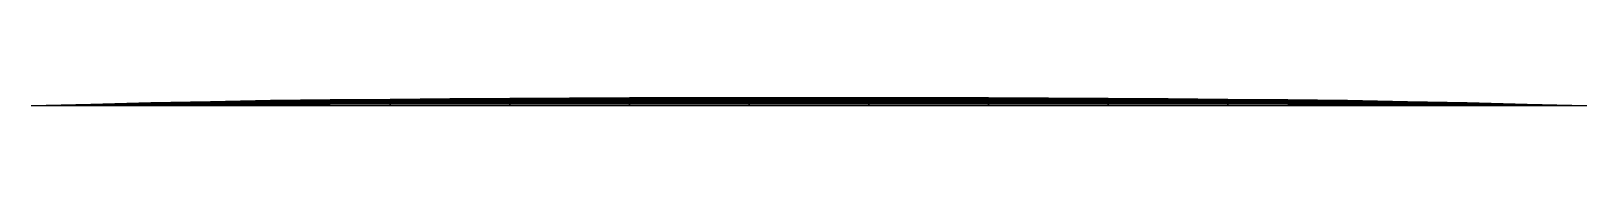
# Model space of a CAD drawing. Header units: metres. Extents: x 0 to 40, y 0 to 0.2.
import ezdxf

# ---------------------------------------------------------------- set-up
doc = ezdxf.new("R2010")
doc.units = ezdxf.units.M
doc.layers.add('Deflected structure', color=30, linetype='Continuous')
doc.layers.add('Original structure', color=3, linetype='Continuous')

msp = doc.modelspace()

# ---------------------------------------------------------------- linework, layer by layer
at = {"layer": 'Deflected structure'}
for p, q in [((0, 0, 9.375), (1.538, 0.038, 9.363)), ((0, 0, 10.938), (1.538, 0.038, 10.924)), ((0, 0, 12.5), (1.538, 0.038, 12.486)), ((0, 0, 14.062), (1.538, 0.037, 14.049)), ((0, 0, 15.625), (1.538, 0.037, 15.612)), ((0, 0, 7.812), (1.538, 0.036, 7.801)), ((0, 0, 17.188), (1.538, 0.036, 17.175)), ((0, 0, 18.75), (1.538, 0.034, 18.737)), ((0, 0, 3.125), (1.538, 0.03, 3.106)), ((0, 0, 20.312), (1.538, 0.029, 20.297)), ((0, 0, 6.25), (1.538, 0.027, 6.236)), ((0, 0, 1.562), (1.538, 0.026, 1.543)), ((0, 0, 21.875), (1.538, 0.022, 21.856)), ((0, 0, 4.688), (1.538, 0.017, 4.669)), ((0, 0, 23.438), (1.538, 0.012, 23.416)), ((1.538, 0.038, 9.363), (3.076, 0.077, 9.374)), ((1.538, 0.038, 10.924), (3.076, 0.077, 10.936)), ((1.538, 0.038, 12.486), (3.076, 0.076, 12.499)), ((1.538, 0.037, 14.049), (3.076, 0.075, 14.062)), ((1.538, 0.037, 15.612), (3.076, 0.074, 15.624)), ((1.538, 0.036, 17.175), (3.076, 0.073, 17.187)), ((1.538, 0.036, 7.801), (3.076, 0.071, 7.811)), ((1.538, 0.034, 18.737), (3.076, 0.068, 18.75)), ((1.538, 0.03, 3.106), (3.076, 0.06, 3.124)), ((1.538, 0.029, 20.297), (3.077, 0.058, 20.312)), ((1.538, 0.027, 6.236), (3.077, 0.054, 6.249)), ((1.538, 0.026, 1.543), (3.077, 0.053, 1.562)), ((1.538, 0.022, 21.856), (3.077, 0.043, 21.875)), ((1.538, 0.017, 4.669), (3.077, 0.035, 4.686)), ((1.538, 0.012, 23.416), (3.077, 0.025, 23.437)), ((3.076, 0.077, 9.374), (4.615, 0.108, 9.355)), ((3.076, 0.077, 10.936), (4.615, 0.107, 10.916)), ((3.076, 0.076, 12.499), (4.615, 0.106, 12.478)), ((3.076, 0.071, 7.811), (4.615, 0.105, 7.793)), ((3.076, 0.075, 14.062), (4.615, 0.103, 14.039)), ((3.076, 0.074, 15.624), (4.615, 0.099, 15.601)), ((3.076, 0.073, 17.187), (4.615, 0.093, 17.163)), ((3.076, 0.068, 18.75), (4.615, 0.083, 18.726)), ((3.076, 0.077, 9.374), (3.076, 0.071, 7.811)), ((3.076, 0.077, 10.936), (3.076, 0.077, 9.374)), ((3.076, 0.076, 12.499), (3.076, 0.077, 10.936)), ((3.076, 0.075, 14.062), (3.076, 0.076, 12.499)), ((3.076, 0.074, 15.624), (3.076, 0.075, 14.062)), ((3.076, 0.073, 17.187), (3.076, 0.074, 15.624)), ((3.076, 0.068, 18.75), (3.076, 0.073, 17.187)), ((3.076, 0.071, 7.811), (3.077, 0.054, 6.249)), ((3.077, 0.058, 20.312), (3.076, 0.068, 18.75)), ((3.076, 0.06, 3.124), (4.615, 0.065, 3.105)), ((3.076, 0.06, 3.124), (3.077, 0.053, 1.562)), ((3.077, 0.035, 4.686), (3.076, 0.06, 3.124)), ((3.077, 0.054, 6.249), (4.615, 0.087, 6.231)), ((3.077, 0.058, 20.312), (4.615, 0.069, 20.289)), ((3.077, 0.053, 1.562), (4.615, 0.06, 1.542)), ((3.077, 0.035, 4.686), (4.615, 0.059, 4.667)), ((3.077, 0.043, 21.875), (3.077, 0.058, 20.312)), ((3.077, 0.054, 6.249), (3.077, 0.035, 4.686)), ((3.077, 0.053, 1.562), (3.077, 0)), ((3.077, 0.043, 21.875), (4.615, 0.05, 21.853)), ((3.077, 0.025, 23.437), (3.077, 0.043, 21.875)), ((3.077, 0.025, 23.437), (4.615, 0.029, 23.416)), ((3.077, 0, 25), (3.077, 0.025, 23.437)), ((4.615, 0.108, 9.355), (6.153, 0.14, 9.374)), ((4.615, 0.105, 7.793), (6.153, 0.139, 7.811)), ((4.615, 0.107, 10.916), (6.153, 0.138, 10.936)), ((4.615, 0.106, 12.478), (6.153, 0.136, 12.499)), ((4.615, 0.103, 14.039), (6.153, 0.131, 14.062)), ((4.615, 0.099, 15.601), (6.153, 0.124, 15.624)), ((4.615, 0.087, 6.231), (6.153, 0.121, 6.248)), ((4.615, 0.093, 17.163), (6.153, 0.113, 17.187)), ((4.615, 0.083, 18.726), (6.153, 0.098, 18.75)), ((4.615, 0.059, 4.667), (6.153, 0.084, 4.686)), ((4.615, 0.069, 20.289), (6.153, 0.079, 20.312)), ((4.615, 0.065, 3.105), (6.153, 0.07, 3.124)), ((4.615, 0.06, 1.542), (6.153, 0.067, 1.561)), ((4.615, 0.05, 21.853), (6.154, 0.057, 21.875)), ((4.615, 0.029, 23.416), (6.154, 0.033, 23.438)), ((6.153, 0.14, 9.374), (7.691, 0.154, 9.358)), ((6.153, 0.138, 10.936), (7.691, 0.154, 10.921)), ((6.153, 0.139, 7.811), (7.691, 0.15, 7.794)), ((6.153, 0.136, 12.499), (7.691, 0.15, 12.483)), ((6.153, 0.131, 14.062), (7.691, 0.143, 14.045)), ((6.153, 0.14, 9.374), (6.153, 0.139, 7.811)), ((6.153, 0.138, 10.936), (6.153, 0.14, 9.374)), ((6.153, 0.139, 7.811), (6.153, 0.121, 6.248)), ((6.153, 0.136, 12.499), (6.153, 0.138, 10.936)), ((6.153, 0.121, 6.248), (7.692, 0.137, 6.229)), ((6.153, 0.131, 14.062), (6.153, 0.136, 12.499)), ((6.153, 0.124, 15.624), (7.691, 0.134, 15.607)), ((6.153, 0.124, 15.624), (6.153, 0.131, 14.062)), ((6.153, 0.113, 17.187), (6.153, 0.124, 15.624)), ((6.153, 0.121, 6.248), (6.153, 0.084, 4.686)), ((6.153, 0.113, 17.187), (7.692, 0.121, 17.169)), ((6.153, 0.098, 18.75), (6.153, 0.113, 17.187)), ((6.153, 0.098, 18.75), (7.692, 0.105, 18.731)), ((6.153, 0.084, 4.686), (7.692, 0.102, 4.666)), ((6.153, 0.079, 20.312), (6.153, 0.098, 18.75)), ((6.153, 0.079, 20.312), (7.692, 0.086, 20.293)), ((6.153, 0.084, 4.686), (6.153, 0.07, 3.124)), ((6.154, 0.057, 21.875), (6.153, 0.079, 20.312)), ((6.153, 0.07, 3.124), (7.692, 0.076, 3.104)), ((6.153, 0.067, 1.561), (7.692, 0.071, 1.541)), ((6.153, 0.07, 3.124), (6.153, 0.067, 1.561)), ((6.153, 0.067, 1.561), (6.154, 0)), ((6.154, 0.057, 21.875), (7.692, 0.064, 21.855)), ((6.154, 0.033, 23.438), (6.154, 0.057, 21.875)), ((6.154, 0.033, 23.438), (7.692, 0.038, 23.417)), ((6.154, 0, 25), (6.154, 0.033, 23.438)), ((7.691, 0.154, 10.921), (9.23, 0.169, 10.936)), ((7.691, 0.154, 9.358), (9.23, 0.168, 9.373)), ((7.691, 0.15, 12.483), (9.23, 0.164, 12.499)), ((7.691, 0.15, 7.794), (9.23, 0.162, 7.811)), ((7.691, 0.143, 14.045), (9.23, 0.156, 14.062)), ((7.691, 0.134, 15.607), (9.23, 0.144, 15.624)), ((7.692, 0.137, 6.229), (9.23, 0.153, 6.248)), ((7.692, 0.121, 17.169), (9.23, 0.129, 17.187)), ((7.692, 0.102, 4.666), (9.23, 0.121, 4.686)), ((7.692, 0.105, 18.731), (9.23, 0.112, 18.75)), ((7.692, 0.086, 20.293), (9.23, 0.093, 20.312)), ((7.692, 0.076, 3.104), (9.23, 0.082, 3.123)), ((7.692, 0.071, 1.541), (9.231, 0.074, 1.561)), ((7.692, 0.064, 21.855), (9.231, 0.071, 21.875)), ((7.692, 0.038, 23.417), (9.231, 0.043, 23.438)), ((9.23, 0.169, 10.936), (10.768, 0.18, 10.922)), ((9.23, 0.168, 9.373), (10.768, 0.179, 9.359)), ((9.23, 0.164, 12.499), (10.768, 0.175, 12.485)), ((9.23, 0.169, 10.936), (9.23, 0.168, 9.373)), ((9.23, 0.164, 12.499), (9.23, 0.169, 10.936)), ((9.23, 0.162, 7.811), (10.768, 0.169, 7.795)), ((9.23, 0.168, 9.373), (9.23, 0.162, 7.811)), ((9.23, 0.156, 14.062), (10.768, 0.165, 14.047)), ((9.23, 0.156, 14.062), (9.23, 0.164, 12.499)), ((9.23, 0.162, 7.811), (9.23, 0.153, 6.248)), ((9.23, 0.153, 6.248), (10.769, 0.158, 6.231)), ((9.23, 0.144, 15.624), (9.23, 0.156, 14.062)), ((9.23, 0.153, 6.248), (9.23, 0.121, 4.686)), ((9.23, 0.144, 15.624), (10.769, 0.151, 15.609)), ((9.23, 0.129, 17.187), (9.23, 0.144, 15.624)), ((9.23, 0.129, 17.187), (10.769, 0.135, 17.17)), ((9.23, 0.112, 18.75), (9.23, 0.129, 17.187)), ((9.23, 0.121, 4.686), (10.769, 0.129, 4.666)), ((9.23, 0.121, 4.686), (9.23, 0.082, 3.123)), ((9.23, 0.112, 18.75), (10.769, 0.118, 18.732)), ((9.23, 0.093, 20.312), (9.23, 0.112, 18.75)), ((9.23, 0.093, 20.312), (10.769, 0.098, 20.293)), ((9.231, 0.071, 21.875), (9.23, 0.093, 20.312)), ((9.23, 0.082, 3.123), (10.769, 0.086, 3.104)), ((9.23, 0.082, 3.123), (9.231, 0.074, 1.561)), ((9.231, 0.074, 1.561), (10.769, 0.076, 1.541)), ((9.231, 0.074, 1.561), (9.231, 0)), ((9.231, 0.071, 21.875), (10.769, 0.074, 21.855)), ((9.231, 0.043, 23.438), (9.231, 0.071, 21.875)), ((9.231, 0.043, 23.438), (10.769, 0.044, 23.417)), ((9.231, 0, 25), (9.231, 0.043, 23.438)), ((10.768, 0.18, 10.922), (12.307, 0.192, 10.936)), ((10.768, 0.179, 9.359), (12.307, 0.189, 9.373)), ((10.768, 0.175, 12.485), (12.307, 0.186, 12.499)), ((10.768, 0.169, 7.795), (12.307, 0.175, 7.81)), ((10.768, 0.165, 14.047), (12.307, 0.174, 14.061)), ((10.769, 0.158, 6.231), (12.307, 0.163, 6.248)), ((10.769, 0.151, 15.609), (12.307, 0.159, 15.624)), ((10.769, 0.135, 17.17), (12.307, 0.142, 17.187)), ((10.769, 0.129, 4.666), (12.307, 0.138, 4.685)), ((10.769, 0.118, 18.732), (12.307, 0.124, 18.75)), ((10.769, 0.098, 20.293), (12.307, 0.103, 20.312)), ((10.769, 0.086, 3.104), (12.307, 0.089, 3.123)), ((10.769, 0.076, 1.541), (12.308, 0.078, 1.561)), ((10.769, 0.074, 21.855), (12.308, 0.078, 21.875)), ((10.769, 0.044, 23.417), (12.308, 0.045, 23.438)), ((12.307, 0.192, 10.936), (13.846, 0.199, 10.922)), ((12.307, 0.189, 9.373), (13.846, 0.194, 9.359)), ((12.307, 0.186, 12.499), (13.846, 0.193, 12.484)), ((12.307, 0.192, 10.936), (12.307, 0.189, 9.373)), ((12.307, 0.186, 12.499), (12.307, 0.192, 10.936)), ((12.307, 0.189, 9.373), (12.307, 0.175, 7.81)), ((12.307, 0.174, 14.061), (12.307, 0.186, 12.499)), ((12.307, 0.174, 14.061), (13.846, 0.18, 14.046)), ((12.307, 0.175, 7.81), (13.846, 0.178, 7.795)), ((12.307, 0.175, 7.81), (12.307, 0.163, 6.248)), ((12.307, 0.159, 15.624), (12.307, 0.174, 14.061)), ((12.307, 0.163, 6.248), (13.846, 0.166, 6.231)), ((12.307, 0.159, 15.624), (13.846, 0.165, 15.608)), ((12.307, 0.163, 6.248), (12.307, 0.138, 4.685)), ((12.307, 0.142, 17.187), (12.307, 0.159, 15.624)), ((12.307, 0.142, 17.187), (13.846, 0.147, 17.17)), ((12.307, 0.124, 18.75), (12.307, 0.142, 17.187)), ((12.307, 0.138, 4.685), (13.846, 0.142, 4.667)), ((12.307, 0.138, 4.685), (12.307, 0.089, 3.123)), ((12.307, 0.124, 18.75), (13.846, 0.129, 18.732)), ((12.307, 0.103, 20.312), (12.307, 0.124, 18.75)), ((12.307, 0.103, 20.312), (13.846, 0.107, 20.293)), ((12.308, 0.078, 21.875), (12.307, 0.103, 20.312)), ((12.307, 0.089, 3.123), (13.846, 0.091, 3.104)), ((12.307, 0.089, 3.123), (12.308, 0.078, 1.561)), ((12.308, 0.078, 21.875), (13.846, 0.079, 21.855)), ((12.308, 0.078, 1.561), (12.308, 0)), ((12.308, 0.045, 23.438), (12.308, 0.078, 21.875)), ((12.308, 0.078, 1.561), (13.846, 0.077, 1.541)), ((12.308, 0, 25), (12.308, 0.045, 23.438)), ((12.308, 0.045, 23.438), (13.846, 0.045, 23.417)), ((13.846, 0.199, 10.922), (15.384, 0.206, 10.936)), ((13.846, 0.193, 12.484), (15.384, 0.2, 12.499)), ((13.846, 0.194, 9.359), (15.384, 0.199, 9.373)), ((13.846, 0.18, 14.046), (15.384, 0.187, 14.061)), ((13.846, 0.178, 7.795), (15.384, 0.181, 7.81)), ((13.846, 0.165, 15.608), (15.384, 0.17, 15.624)), ((13.846, 0.166, 6.231), (15.384, 0.169, 6.248)), ((13.846, 0.147, 17.17), (15.384, 0.152, 17.187)), ((13.846, 0.142, 4.667), (15.384, 0.147, 4.685)), ((13.846, 0.129, 18.732), (15.384, 0.134, 18.75)), ((13.846, 0.107, 20.293), (15.384, 0.11, 20.313)), ((13.846, 0.091, 3.104), (15.384, 0.093, 3.123)), ((13.846, 0.079, 21.855), (15.385, 0.08, 21.875)), ((13.846, 0.077, 1.541), (15.384, 0.077, 1.561)), ((13.846, 0.045, 23.417), (15.385, 0.045, 23.438)), ((15.384, 0.206, 10.936), (16.923, 0.21, 10.922)), ((15.384, 0.206, 10.936), (15.384, 0.199, 9.373)), ((15.384, 0.2, 12.499), (15.384, 0.206, 10.936)), ((15.384, 0.2, 12.499), (16.923, 0.204, 12.484)), ((15.384, 0.187, 14.061), (15.384, 0.2, 12.499)), ((15.384, 0.199, 9.373), (16.923, 0.2, 9.359)), ((15.384, 0.199, 9.373), (15.384, 0.181, 7.81)), ((15.384, 0.187, 14.061), (16.923, 0.191, 14.046)), ((15.384, 0.17, 15.624), (15.384, 0.187, 14.061)), ((15.384, 0.181, 7.81), (16.923, 0.182, 7.795)), ((15.384, 0.181, 7.81), (15.384, 0.169, 6.248)), ((15.384, 0.17, 15.624), (16.923, 0.173, 15.608)), ((15.384, 0.169, 6.248), (16.923, 0.171, 6.232)), ((15.384, 0.152, 17.187), (15.384, 0.17, 15.624)), ((15.384, 0.169, 6.248), (15.384, 0.147, 4.685)), ((15.384, 0.152, 17.187), (16.923, 0.155, 17.17)), ((15.384, 0.134, 18.75), (15.384, 0.152, 17.187)), ((15.384, 0.147, 4.685), (16.923, 0.148, 4.667)), ((15.384, 0.147, 4.685), (15.384, 0.093, 3.123)), ((15.384, 0.134, 18.75), (16.923, 0.136, 18.732)), ((15.384, 0.11, 20.313), (15.384, 0.134, 18.75)), ((15.384, 0.11, 20.313), (16.923, 0.112, 20.293)), ((15.385, 0.08, 21.875), (15.384, 0.11, 20.313)), ((15.384, 0.093, 3.123), (15.384, 0.077, 1.561)), ((15.384, 0.093, 3.123), (16.923, 0.093, 3.104)), ((15.384, 0.077, 1.561), (15.385, 0)), ((15.384, 0.077, 1.561), (16.923, 0.076, 1.541)), ((15.385, 0.08, 21.875), (16.923, 0.081, 21.855)), ((15.385, 0.045, 23.438), (15.385, 0.08, 21.875)), ((15.385, 0, 25), (15.385, 0.045, 23.438)), ((15.385, 0.045, 23.438), (16.923, 0.044, 23.417)), ((16.923, 0.21, 10.922), (18.461, 0.213, 10.936)), ((16.923, 0.204, 12.484), (18.461, 0.208, 12.499)), ((16.923, 0.2, 9.359), (18.461, 0.201, 9.373)), ((16.923, 0.191, 14.046), (18.461, 0.194, 14.062)), ((16.923, 0.182, 7.795), (18.461, 0.182, 7.811)), ((16.923, 0.173, 15.608), (18.461, 0.177, 15.624)), ((16.923, 0.171, 6.232), (18.461, 0.172, 6.248)), ((16.923, 0.155, 17.17), (18.461, 0.158, 17.187)), ((16.923, 0.148, 4.667), (18.461, 0.15, 4.685)), ((16.923, 0.136, 18.732), (18.461, 0.139, 18.75)), ((16.923, 0.112, 20.293), (18.461, 0.113, 20.313)), ((16.923, 0.093, 3.104), (18.461, 0.093, 3.123)), ((16.923, 0.081, 21.855), (18.461, 0.081, 21.875)), ((16.923, 0.076, 1.541), (18.461, 0.075, 1.561)), ((16.923, 0.044, 23.417), (18.461, 0.044, 23.438)), ((18.461, 0.213, 10.936), (18.461, 0.201, 9.373)), ((18.461, 0.208, 12.499), (18.461, 0.213, 10.936)), ((18.461, 0.213, 10.936), (20, 0.213, 10.922)), ((18.461, 0.194, 14.062), (18.461, 0.208, 12.499)), ((18.461, 0.208, 12.499), (20, 0.208, 12.484)), ((18.461, 0.201, 9.373), (18.461, 0.182, 7.811)), ((18.461, 0.201, 9.373), (20, 0.201, 9.359)), ((18.461, 0.177, 15.624), (18.461, 0.194, 14.062)), ((18.461, 0.194, 14.062), (20, 0.194, 14.046)), ((18.461, 0.182, 7.811), (18.461, 0.172, 6.248)), ((18.461, 0.182, 7.811), (20, 0.182, 7.796)), ((18.461, 0.158, 17.187), (18.461, 0.177, 15.624)), ((18.461, 0.177, 15.624), (20, 0.177, 15.608)), ((18.461, 0.172, 6.248), (18.461, 0.15, 4.685)), ((18.461, 0.172, 6.248), (20, 0.172, 6.232)), ((18.461, 0.139, 18.75), (18.461, 0.158, 17.187)), ((18.461, 0.158, 17.187), (20, 0.158, 17.17)), ((18.461, 0.15, 4.685), (18.461, 0.093, 3.123)), ((18.461, 0.15, 4.685), (20, 0.15, 4.667)), ((18.461, 0.113, 20.313), (18.461, 0.139, 18.75)), ((18.461, 0.139, 18.75), (20, 0.139, 18.732)), ((18.461, 0.081, 21.875), (18.461, 0.113, 20.313)), ((18.461, 0.113, 20.313), (20, 0.113, 20.293)), ((18.461, 0.093, 3.123), (18.461, 0.075, 1.561)), ((18.461, 0.093, 3.123), (20, 0.093, 3.104)), ((18.461, 0.044, 23.438), (18.461, 0.081, 21.875)), ((18.461, 0.081, 21.875), (20, 0.081, 21.855)), ((18.461, 0.075, 1.561), (18.462, 0)), ((18.461, 0.075, 1.561), (20, 0.075, 1.541)), ((18.462, 0, 25), (18.461, 0.044, 23.438)), ((18.461, 0.044, 23.438), (20, 0.044, 23.417)), ((20, 0.213, 10.922), (21.539, 0.213, 10.936)), ((20, 0.208, 12.484), (21.539, 0.208, 12.499)), ((20, 0.201, 9.359), (21.539, 0.201, 9.373)), ((20, 0.194, 14.046), (21.539, 0.194, 14.062)), ((20, 0.182, 7.796), (21.539, 0.182, 7.811)), ((20, 0.177, 15.608), (21.539, 0.177, 15.624)), ((20, 0.172, 6.232), (21.539, 0.172, 6.248)), ((20, 0.158, 17.17), (21.539, 0.158, 17.187)), ((20, 0.15, 4.667), (21.539, 0.15, 4.685)), ((20, 0.139, 18.732), (21.539, 0.139, 18.75)), ((20, 0.113, 20.293), (21.539, 0.113, 20.313)), ((20, 0.093, 3.104), (21.539, 0.093, 3.123)), ((20, 0.081, 21.855), (21.539, 0.081, 21.875)), ((20, 0.075, 1.541), (21.539, 0.075, 1.561)), ((20, 0.044, 23.417), (21.539, 0.044, 23.438)), ((21.539, 0.075, 1.561), (21.538, 0)), ((21.538, 0, 25), (21.539, 0.044, 23.438)), ((21.539, 0.213, 10.936), (21.539, 0.201, 9.373)), ((21.539, 0.208, 12.499), (21.539, 0.213, 10.936)), ((21.539, 0.213, 10.936), (23.077, 0.21, 10.922)), ((21.539, 0.194, 14.062), (21.539, 0.208, 12.499)), ((21.539, 0.208, 12.499), (23.077, 0.204, 12.484)), ((21.539, 0.201, 9.373), (21.539, 0.182, 7.811)), ((21.539, 0.201, 9.373), (23.077, 0.2, 9.359)), ((21.539, 0.177, 15.624), (21.539, 0.194, 14.062)), ((21.539, 0.194, 14.062), (23.077, 0.191, 14.046)), ((21.539, 0.182, 7.811), (21.539, 0.172, 6.248)), ((21.539, 0.182, 7.811), (23.077, 0.182, 7.795)), ((21.539, 0.158, 17.187), (21.539, 0.177, 15.624)), ((21.539, 0.177, 15.624), (23.077, 0.173, 15.608)), ((21.539, 0.172, 6.248), (21.539, 0.15, 4.685)), ((21.539, 0.172, 6.248), (23.077, 0.171, 6.232)), ((21.539, 0.139, 18.75), (21.539, 0.158, 17.187)), ((21.539, 0.158, 17.187), (23.077, 0.155, 17.17)), ((21.539, 0.15, 4.685), (21.539, 0.093, 3.123)), ((21.539, 0.15, 4.685), (23.077, 0.148, 4.667)), ((21.539, 0.113, 20.313), (21.539, 0.139, 18.75)), ((21.539, 0.139, 18.75), (23.077, 0.136, 18.732)), ((21.539, 0.081, 21.875), (21.539, 0.113, 20.313)), ((21.539, 0.113, 20.313), (23.077, 0.112, 20.293)), ((21.539, 0.093, 3.123), (21.539, 0.075, 1.561)), ((21.539, 0.093, 3.123), (23.077, 0.093, 3.104)), ((21.539, 0.044, 23.438), (21.539, 0.081, 21.875)), ((21.539, 0.081, 21.875), (23.077, 0.081, 21.855)), ((21.539, 0.075, 1.561), (23.077, 0.076, 1.541)), ((21.539, 0.044, 23.438), (23.077, 0.044, 23.417)), ((23.077, 0.21, 10.922), (24.616, 0.206, 10.936)), ((23.077, 0.204, 12.484), (24.616, 0.2, 12.499)), ((23.077, 0.2, 9.359), (24.616, 0.199, 9.373)), ((23.077, 0.191, 14.046), (24.616, 0.187, 14.061)), ((23.077, 0.182, 7.795), (24.616, 0.181, 7.81)), ((23.077, 0.173, 15.608), (24.616, 0.17, 15.624)), ((23.077, 0.171, 6.232), (24.616, 0.169, 6.248)), ((23.077, 0.155, 17.17), (24.616, 0.152, 17.187)), ((23.077, 0.148, 4.667), (24.616, 0.147, 4.685)), ((23.077, 0.136, 18.732), (24.616, 0.134, 18.75)), ((23.077, 0.112, 20.293), (24.616, 0.11, 20.313)), ((23.077, 0.093, 3.104), (24.616, 0.093, 3.123)), ((23.077, 0.081, 21.855), (24.615, 0.08, 21.875)), ((23.077, 0.076, 1.541), (24.616, 0.077, 1.561)), ((23.077, 0.044, 23.417), (24.615, 0.045, 23.438)), ((24.615, 0.08, 21.875), (24.616, 0.11, 20.313)), ((24.615, 0.045, 23.438), (24.615, 0.08, 21.875)), ((24.615, 0.08, 21.875), (26.154, 0.079, 21.855)), ((24.616, 0.077, 1.561), (24.615, 0)), ((24.615, 0, 25), (24.615, 0.045, 23.438)), ((24.615, 0.045, 23.438), (26.154, 0.045, 23.417)), ((24.616, 0.206, 10.936), (24.616, 0.199, 9.373)), ((24.616, 0.2, 12.499), (24.616, 0.206, 10.936)), ((24.616, 0.206, 10.936), (26.154, 0.199, 10.922)), ((24.616, 0.187, 14.061), (24.616, 0.2, 12.499)), ((24.616, 0.2, 12.499), (26.154, 0.193, 12.484)), ((24.616, 0.199, 9.373), (24.616, 0.181, 7.81)), ((24.616, 0.199, 9.373), (26.154, 0.194, 9.359)), ((24.616, 0.17, 15.624), (24.616, 0.187, 14.061)), ((24.616, 0.187, 14.061), (26.154, 0.18, 14.046)), ((24.616, 0.181, 7.81), (24.616, 0.169, 6.248)), ((24.616, 0.181, 7.81), (26.154, 0.178, 7.795)), ((24.616, 0.152, 17.187), (24.616, 0.17, 15.624)), ((24.616, 0.17, 15.624), (26.154, 0.165, 15.608)), ((24.616, 0.169, 6.248), (24.616, 0.147, 4.685)), ((24.616, 0.169, 6.248), (26.154, 0.166, 6.231)), ((24.616, 0.134, 18.75), (24.616, 0.152, 17.187)), ((24.616, 0.152, 17.187), (26.154, 0.147, 17.17)), ((24.616, 0.147, 4.685), (24.616, 0.093, 3.123)), ((24.616, 0.147, 4.685), (26.154, 0.142, 4.667)), ((24.616, 0.11, 20.313), (24.616, 0.134, 18.75)), ((24.616, 0.134, 18.75), (26.154, 0.129, 18.732)), ((24.616, 0.11, 20.313), (26.154, 0.107, 20.293)), ((24.616, 0.093, 3.123), (24.616, 0.077, 1.561)), ((24.616, 0.093, 3.123), (26.154, 0.091, 3.104)), ((24.616, 0.077, 1.561), (26.154, 0.077, 1.541)), ((26.154, 0.199, 10.922), (27.693, 0.192, 10.936)), ((26.154, 0.194, 9.359), (27.693, 0.189, 9.373)), ((26.154, 0.193, 12.484), (27.693, 0.186, 12.499)), ((26.154, 0.18, 14.046), (27.693, 0.174, 14.061)), ((26.154, 0.178, 7.795), (27.693, 0.175, 7.81)), ((26.154, 0.166, 6.231), (27.693, 0.163, 6.248)), ((26.154, 0.165, 15.608), (27.693, 0.159, 15.624)), ((26.154, 0.147, 17.17), (27.693, 0.142, 17.187)), ((26.154, 0.142, 4.667), (27.693, 0.138, 4.685)), ((26.154, 0.129, 18.732), (27.693, 0.124, 18.75)), ((26.154, 0.107, 20.293), (27.693, 0.103, 20.312)), ((26.154, 0.091, 3.104), (27.693, 0.089, 3.123)), ((26.154, 0.079, 21.855), (27.692, 0.078, 21.875)), ((26.154, 0.077, 1.541), (27.692, 0.078, 1.561)), ((26.154, 0.045, 23.417), (27.692, 0.045, 23.438)), ((27.692, 0.078, 21.875), (27.693, 0.103, 20.312)), ((27.693, 0.089, 3.123), (27.692, 0.078, 1.561)), ((27.692, 0.078, 1.561), (27.692, 0)), ((27.692, 0.045, 23.438), (27.692, 0.078, 21.875)), ((27.692, 0.078, 1.561), (29.231, 0.076, 1.541)), ((27.692, 0.078, 21.875), (29.231, 0.074, 21.855)), ((27.692, 0, 25), (27.692, 0.045, 23.438)), ((27.692, 0.045, 23.438), (29.231, 0.044, 23.417)), ((27.693, 0.192, 10.936), (27.693, 0.189, 9.373)), ((27.693, 0.186, 12.499), (27.693, 0.192, 10.936)), ((27.693, 0.192, 10.936), (29.232, 0.18, 10.922)), ((27.693, 0.189, 9.373), (27.693, 0.175, 7.81)), ((27.693, 0.189, 9.373), (29.232, 0.179, 9.359)), ((27.693, 0.174, 14.061), (27.693, 0.186, 12.499)), ((27.693, 0.186, 12.499), (29.232, 0.175, 12.485)), ((27.693, 0.175, 7.81), (27.693, 0.163, 6.248)), ((27.693, 0.175, 7.81), (29.232, 0.169, 7.795)), ((27.693, 0.159, 15.624), (27.693, 0.174, 14.061)), ((27.693, 0.174, 14.061), (29.232, 0.165, 14.047)), ((27.693, 0.163, 6.248), (27.693, 0.138, 4.685)), ((27.693, 0.163, 6.248), (29.231, 0.158, 6.231)), ((27.693, 0.142, 17.187), (27.693, 0.159, 15.624)), ((27.693, 0.159, 15.624), (29.231, 0.151, 15.609)), ((27.693, 0.124, 18.75), (27.693, 0.142, 17.187)), ((27.693, 0.142, 17.187), (29.231, 0.135, 17.17)), ((27.693, 0.138, 4.685), (27.693, 0.089, 3.123)), ((27.693, 0.138, 4.685), (29.231, 0.129, 4.666)), ((27.693, 0.103, 20.312), (27.693, 0.124, 18.75)), ((27.693, 0.124, 18.75), (29.231, 0.118, 18.732)), ((27.693, 0.103, 20.312), (29.231, 0.098, 20.293)), ((27.693, 0.089, 3.123), (29.231, 0.086, 3.104)), ((29.231, 0.158, 6.231), (30.77, 0.153, 6.248)), ((29.231, 0.151, 15.609), (30.77, 0.144, 15.624)), ((29.231, 0.135, 17.17), (30.77, 0.129, 17.187)), ((29.231, 0.129, 4.666), (30.77, 0.121, 4.686)), ((29.231, 0.118, 18.732), (30.77, 0.112, 18.75)), ((29.231, 0.098, 20.293), (30.77, 0.093, 20.312)), ((29.231, 0.086, 3.104), (30.77, 0.082, 3.123)), ((29.231, 0.076, 1.541), (30.769, 0.074, 1.561)), ((29.231, 0.074, 21.855), (30.769, 0.071, 21.875)), ((29.231, 0.044, 23.417), (30.769, 0.043, 23.438)), ((29.232, 0.18, 10.922), (30.77, 0.169, 10.936)), ((29.232, 0.179, 9.359), (30.77, 0.168, 9.373)), ((29.232, 0.175, 12.485), (30.77, 0.164, 12.499)), ((29.232, 0.169, 7.795), (30.77, 0.162, 7.811)), ((29.232, 0.165, 14.047), (30.77, 0.156, 14.062)), ((30.769, 0.071, 21.875), (30.77, 0.093, 20.312)), ((30.77, 0.082, 3.123), (30.769, 0.074, 1.561)), ((30.769, 0.074, 1.561), (30.769, 0)), ((30.769, 0.074, 1.561), (32.308, 0.071, 1.541)), ((30.769, 0.043, 23.438), (30.769, 0.071, 21.875)), ((30.769, 0.071, 21.875), (32.308, 0.064, 21.855)), ((30.769, 0, 25), (30.769, 0.043, 23.438)), ((30.769, 0.043, 23.438), (32.308, 0.038, 23.417)), ((30.77, 0.169, 10.936), (30.77, 0.168, 9.373)), ((30.77, 0.164, 12.499), (30.77, 0.169, 10.936)), ((30.77, 0.169, 10.936), (32.309, 0.154, 10.921)), ((30.77, 0.168, 9.373), (30.77, 0.162, 7.811)), ((30.77, 0.168, 9.373), (32.309, 0.154, 9.358)), ((30.77, 0.156, 14.062), (30.77, 0.164, 12.499)), ((30.77, 0.164, 12.499), (32.309, 0.15, 12.483)), ((30.77, 0.162, 7.811), (30.77, 0.153, 6.248)), ((30.77, 0.162, 7.811), (32.309, 0.15, 7.794)), ((30.77, 0.144, 15.624), (30.77, 0.156, 14.062)), ((30.77, 0.156, 14.062), (32.309, 0.143, 14.045)), ((30.77, 0.153, 6.248), (30.77, 0.121, 4.686)), ((30.77, 0.153, 6.248), (32.308, 0.137, 6.229)), ((30.77, 0.129, 17.187), (30.77, 0.144, 15.624)), ((30.77, 0.144, 15.624), (32.309, 0.134, 15.607)), ((30.77, 0.112, 18.75), (30.77, 0.129, 17.187)), ((30.77, 0.129, 17.187), (32.308, 0.121, 17.169)), ((30.77, 0.121, 4.686), (30.77, 0.082, 3.123)), ((30.77, 0.121, 4.686), (32.308, 0.102, 4.666)), ((30.77, 0.093, 20.312), (30.77, 0.112, 18.75)), ((30.77, 0.112, 18.75), (32.308, 0.105, 18.731)), ((30.77, 0.093, 20.312), (32.308, 0.086, 20.293)), ((30.77, 0.082, 3.123), (32.308, 0.076, 3.104)), ((32.308, 0.137, 6.229), (33.847, 0.121, 6.248)), ((32.308, 0.121, 17.169), (33.847, 0.113, 17.187)), ((32.308, 0.105, 18.731), (33.847, 0.098, 18.75)), ((32.308, 0.102, 4.666), (33.847, 0.084, 4.686)), ((32.308, 0.086, 20.293), (33.847, 0.079, 20.312)), ((32.308, 0.076, 3.104), (33.847, 0.07, 3.124)), ((32.308, 0.071, 1.541), (33.847, 0.067, 1.561)), ((32.308, 0.064, 21.855), (33.846, 0.057, 21.875)), ((32.308, 0.038, 23.417), (33.846, 0.033, 23.438)), ((32.309, 0.154, 9.358), (33.847, 0.14, 9.374)), ((32.309, 0.154, 10.921), (33.847, 0.138, 10.936)), ((32.309, 0.15, 7.794), (33.847, 0.139, 7.811)), ((32.309, 0.15, 12.483), (33.847, 0.136, 12.499)), ((32.309, 0.143, 14.045), (33.847, 0.131, 14.062)), ((32.309, 0.134, 15.607), (33.847, 0.124, 15.624)), ((33.846, 0.057, 21.875), (33.847, 0.079, 20.312)), ((33.847, 0.067, 1.561), (33.846, 0)), ((33.846, 0.033, 23.438), (33.846, 0.057, 21.875)), ((33.846, 0.057, 21.875), (35.385, 0.05, 21.853)), ((33.846, 0, 25), (33.846, 0.033, 23.438)), ((33.846, 0.033, 23.438), (35.385, 0.029, 23.416)), ((33.847, 0.14, 9.374), (33.847, 0.139, 7.811)), ((33.847, 0.138, 10.936), (33.847, 0.14, 9.374)), ((33.847, 0.14, 9.374), (35.385, 0.108, 9.355)), ((33.847, 0.139, 7.811), (33.847, 0.121, 6.248)), ((33.847, 0.139, 7.811), (35.385, 0.105, 7.793)), ((33.847, 0.136, 12.499), (33.847, 0.138, 10.936)), ((33.847, 0.138, 10.936), (35.385, 0.107, 10.916)), ((33.847, 0.131, 14.062), (33.847, 0.136, 12.499)), ((33.847, 0.136, 12.499), (35.385, 0.106, 12.478)), ((33.847, 0.124, 15.624), (33.847, 0.131, 14.062)), ((33.847, 0.131, 14.062), (35.385, 0.103, 14.039)), ((33.847, 0.113, 17.187), (33.847, 0.124, 15.624)), ((33.847, 0.124, 15.624), (35.385, 0.099, 15.601)), ((33.847, 0.121, 6.248), (33.847, 0.084, 4.686)), ((33.847, 0.121, 6.248), (35.385, 0.087, 6.231)), ((33.847, 0.098, 18.75), (33.847, 0.113, 17.187)), ((33.847, 0.113, 17.187), (35.385, 0.093, 17.163)), ((33.847, 0.079, 20.312), (33.847, 0.098, 18.75)), ((33.847, 0.098, 18.75), (35.385, 0.083, 18.726)), ((33.847, 0.084, 4.686), (33.847, 0.07, 3.124)), ((33.847, 0.084, 4.686), (35.385, 0.059, 4.667)), ((33.847, 0.079, 20.312), (35.385, 0.069, 20.289)), ((33.847, 0.07, 3.124), (33.847, 0.067, 1.561)), ((33.847, 0.07, 3.124), (35.385, 0.065, 3.105)), ((33.847, 0.067, 1.561), (35.385, 0.06, 1.542)), ((35.385, 0.108, 9.355), (36.924, 0.077, 9.374)), ((35.385, 0.107, 10.916), (36.924, 0.077, 10.936)), ((35.385, 0.106, 12.478), (36.924, 0.076, 12.499)), ((35.385, 0.105, 7.793), (36.924, 0.071, 7.811)), ((35.385, 0.103, 14.039), (36.924, 0.075, 14.062)), ((35.385, 0.099, 15.601), (36.924, 0.074, 15.624)), ((35.385, 0.093, 17.163), (36.924, 0.073, 17.187)), ((35.385, 0.087, 6.231), (36.923, 0.054, 6.249)), ((35.385, 0.083, 18.726), (36.924, 0.068, 18.75)), ((35.385, 0.069, 20.289), (36.923, 0.058, 20.312)), ((35.385, 0.065, 3.105), (36.924, 0.06, 3.124)), ((35.385, 0.06, 1.542), (36.923, 0.053, 1.562)), ((35.385, 0.059, 4.667), (36.923, 0.035, 4.686)), ((35.385, 0.05, 21.853), (36.923, 0.043, 21.875)), ((35.385, 0.029, 23.416), (36.923, 0.025, 23.437)), ((36.924, 0.071, 7.811), (36.923, 0.054, 6.249)), ((36.923, 0.058, 20.312), (36.924, 0.068, 18.75)), ((36.924, 0.06, 3.124), (36.923, 0.053, 1.562)), ((36.923, 0.035, 4.686), (36.924, 0.06, 3.124)), ((36.923, 0.043, 21.875), (36.923, 0.058, 20.312)), ((36.923, 0.058, 20.312), (38.462, 0.029, 20.297)), ((36.923, 0.054, 6.249), (36.923, 0.035, 4.686)), ((36.923, 0.054, 6.249), (38.462, 0.027, 6.236)), ((36.923, 0.053, 1.562), (36.923, 0)), ((36.923, 0.053, 1.562), (38.462, 0.026, 1.543)), ((36.923, 0.025, 23.437), (36.923, 0.043, 21.875)), ((36.923, 0.043, 21.875), (38.462, 0.022, 21.856)), ((36.923, 0.035, 4.686), (38.462, 0.017, 4.669)), ((36.923, 0, 25), (36.923, 0.025, 23.437)), ((36.923, 0.025, 23.437), (38.462, 0.012, 23.416)), ((36.924, 0.077, 9.374), (36.924, 0.071, 7.811)), ((36.924, 0.077, 10.936), (36.924, 0.077, 9.374)), ((36.924, 0.076, 12.499), (36.924, 0.077, 10.936)), ((36.924, 0.077, 9.374), (38.462, 0.038, 9.363)), ((36.924, 0.077, 10.936), (38.462, 0.038, 10.924)), ((36.924, 0.075, 14.062), (36.924, 0.076, 12.499)), ((36.924, 0.076, 12.499), (38.462, 0.038, 12.486)), ((36.924, 0.074, 15.624), (36.924, 0.075, 14.062)), ((36.924, 0.075, 14.062), (38.462, 0.037, 14.049)), ((36.924, 0.073, 17.187), (36.924, 0.074, 15.624)), ((36.924, 0.074, 15.624), (38.462, 0.037, 15.612)), ((36.924, 0.068, 18.75), (36.924, 0.073, 17.187)), ((36.924, 0.073, 17.187), (38.462, 0.036, 17.175)), ((36.924, 0.071, 7.811), (38.462, 0.036, 7.801)), ((36.924, 0.068, 18.75), (38.462, 0.034, 18.737)), ((36.924, 0.06, 3.124), (38.462, 0.03, 3.106)), ((38.462, 0.038, 9.363), (40, 0, 9.375)), ((38.462, 0.038, 10.924), (40, 0, 10.938)), ((38.462, 0.038, 12.486), (40, 0, 12.5)), ((38.462, 0.037, 14.049), (40, 0, 14.062)), ((38.462, 0.037, 15.612), (40, 0, 15.625)), ((38.462, 0.036, 7.801), (40, 0, 7.812)), ((38.462, 0.036, 17.175), (40, 0, 17.188)), ((38.462, 0.034, 18.737), (40, 0, 18.75)), ((38.462, 0.03, 3.106), (40, 0, 3.125)), ((38.462, 0.029, 20.297), (40, 0, 20.312)), ((38.462, 0.027, 6.236), (40, 0, 6.25)), ((38.462, 0.026, 1.543), (40, 0, 1.562)), ((38.462, 0.022, 21.856), (40, 0, 21.875)), ((38.462, 0.017, 4.669), (40, 0, 4.688)), ((38.462, 0.012, 23.416), (40, 0, 23.438))]:
    msp.add_line(p, q, dxfattribs=at)
at = {"layer": 'Original structure'}
for p, q in [((0, 0, 1.562), (1.538, 0, 1.562)), ((0, 0, 3.125), (1.538, 0, 3.125)), ((0, 0, 4.688), (1.538, 0, 4.688)), ((0, 0, 6.25), (1.538, 0, 6.25)), ((0, 0, 7.812), (1.538, 0, 7.812)), ((0, 0, 9.375), (1.538, 0, 9.375)), ((0, 0, 10.938), (1.538, 0, 10.938)), ((0, 0, 12.5), (1.538, 0, 12.5)), ((0, 0, 14.062), (1.538, 0, 14.062)), ((0, 0, 15.625), (1.538, 0, 15.625)), ((0, 0, 17.188), (1.538, 0, 17.188)), ((0, 0, 18.75), (1.538, 0, 18.75)), ((0, 0, 20.312), (1.538, 0, 20.312)), ((0, 0, 21.875), (1.538, 0, 21.875)), ((0, 0, 23.438), (1.538, 0, 23.438)), ((1.538, 0, 1.562), (3.077, 0, 1.562)), ((1.538, 0, 3.125), (3.077, 0, 3.125)), ((1.538, 0, 4.688), (3.077, 0, 4.688)), ((1.538, 0, 6.25), (3.077, 0, 6.25)), ((1.538, 0, 7.812), (3.077, 0, 7.812)), ((1.538, 0, 9.375), (3.077, 0, 9.375)), ((1.538, 0, 10.938), (3.077, 0, 10.938)), ((1.538, 0, 12.5), (3.077, 0, 12.5)), ((1.538, 0, 14.062), (3.077, 0, 14.062)), ((1.538, 0, 15.625), (3.077, 0, 15.625)), ((1.538, 0, 17.188), (3.077, 0, 17.188)), ((1.538, 0, 18.75), (3.077, 0, 18.75)), ((1.538, 0, 20.312), (3.077, 0, 20.312)), ((1.538, 0, 21.875), (3.077, 0, 21.875)), ((1.538, 0, 23.438), (3.077, 0, 23.438)), ((3.077, 0, 1.562), (3.077, 0)), ((3.077, 0, 3.125), (3.077, 0, 1.562)), ((3.077, 0, 4.688), (3.077, 0, 3.125)), ((3.077, 0, 6.25), (3.077, 0, 4.688)), ((3.077, 0, 7.812), (3.077, 0, 6.25)), ((3.077, 0, 9.375), (3.077, 0, 7.812)), ((3.077, 0, 10.938), (3.077, 0, 9.375)), ((3.077, 0, 12.5), (3.077, 0, 10.938)), ((3.077, 0, 14.062), (3.077, 0, 12.5)), ((3.077, 0, 15.625), (3.077, 0, 14.062)), ((3.077, 0, 17.188), (3.077, 0, 15.625)), ((3.077, 0, 18.75), (3.077, 0, 17.188)), ((3.077, 0, 20.312), (3.077, 0, 18.75)), ((3.077, 0, 21.875), (3.077, 0, 20.312)), ((3.077, 0, 23.438), (3.077, 0, 21.875)), ((3.077, 0, 25), (3.077, 0, 23.438)), ((3.077, 0, 1.562), (4.615, 0, 1.562)), ((3.077, 0, 3.125), (4.615, 0, 3.125)), ((3.077, 0, 4.688), (4.615, 0, 4.688)), ((3.077, 0, 6.25), (4.615, 0, 6.25)), ((3.077, 0, 7.812), (4.615, 0, 7.812)), ((3.077, 0, 9.375), (4.615, 0, 9.375)), ((3.077, 0, 10.938), (4.615, 0, 10.938)), ((3.077, 0, 12.5), (4.615, 0, 12.5)), ((3.077, 0, 14.062), (4.615, 0, 14.062)), ((3.077, 0, 15.625), (4.615, 0, 15.625)), ((3.077, 0, 17.188), (4.615, 0, 17.188)), ((3.077, 0, 18.75), (4.615, 0, 18.75)), ((3.077, 0, 20.312), (4.615, 0, 20.312)), ((3.077, 0, 21.875), (4.615, 0, 21.875)), ((3.077, 0, 23.438), (4.615, 0, 23.438)), ((4.615, 0, 1.562), (6.154, 0, 1.562)), ((4.615, 0, 3.125), (6.154, 0, 3.125)), ((4.615, 0, 4.688), (6.154, 0, 4.688)), ((4.615, 0, 6.25), (6.154, 0, 6.25)), ((4.615, 0, 7.812), (6.154, 0, 7.812)), ((4.615, 0, 9.375), (6.154, 0, 9.375)), ((4.615, 0, 10.938), (6.154, 0, 10.938)), ((4.615, 0, 12.5), (6.154, 0, 12.5)), ((4.615, 0, 14.062), (6.154, 0, 14.062)), ((4.615, 0, 15.625), (6.154, 0, 15.625)), ((4.615, 0, 17.188), (6.154, 0, 17.188)), ((4.615, 0, 18.75), (6.154, 0, 18.75)), ((4.615, 0, 20.312), (6.154, 0, 20.312)), ((4.615, 0, 21.875), (6.154, 0, 21.875)), ((4.615, 0, 23.438), (6.154, 0, 23.438)), ((6.154, 0, 1.562), (6.154, 0)), ((6.154, 0, 3.125), (6.154, 0, 1.562)), ((6.154, 0, 4.688), (6.154, 0, 3.125)), ((6.154, 0, 6.25), (6.154, 0, 4.688)), ((6.154, 0, 7.812), (6.154, 0, 6.25)), ((6.154, 0, 9.375), (6.154, 0, 7.812)), ((6.154, 0, 10.938), (6.154, 0, 9.375)), ((6.154, 0, 12.5), (6.154, 0, 10.938)), ((6.154, 0, 14.062), (6.154, 0, 12.5)), ((6.154, 0, 15.625), (6.154, 0, 14.062)), ((6.154, 0, 17.188), (6.154, 0, 15.625)), ((6.154, 0, 18.75), (6.154, 0, 17.188)), ((6.154, 0, 20.312), (6.154, 0, 18.75)), ((6.154, 0, 21.875), (6.154, 0, 20.312)), ((6.154, 0, 23.438), (6.154, 0, 21.875)), ((6.154, 0, 25), (6.154, 0, 23.438)), ((6.154, 0, 1.562), (7.692, 0, 1.562)), ((6.154, 0, 3.125), (7.692, 0, 3.125)), ((6.154, 0, 4.688), (7.692, 0, 4.688)), ((6.154, 0, 6.25), (7.692, 0, 6.25)), ((6.154, 0, 7.812), (7.692, 0, 7.812)), ((6.154, 0, 9.375), (7.692, 0, 9.375)), ((6.154, 0, 10.938), (7.692, 0, 10.938)), ((6.154, 0, 12.5), (7.692, 0, 12.5)), ((6.154, 0, 14.062), (7.692, 0, 14.062)), ((6.154, 0, 15.625), (7.692, 0, 15.625)), ((6.154, 0, 17.188), (7.692, 0, 17.188)), ((6.154, 0, 18.75), (7.692, 0, 18.75)), ((6.154, 0, 20.312), (7.692, 0, 20.312)), ((6.154, 0, 21.875), (7.692, 0, 21.875)), ((6.154, 0, 23.438), (7.692, 0, 23.438)), ((7.692, 0, 1.562), (9.231, 0, 1.562)), ((7.692, 0, 3.125), (9.231, 0, 3.125)), ((7.692, 0, 4.688), (9.231, 0, 4.688)), ((7.692, 0, 6.25), (9.231, 0, 6.25)), ((7.692, 0, 7.812), (9.231, 0, 7.812)), ((7.692, 0, 9.375), (9.231, 0, 9.375)), ((7.692, 0, 10.938), (9.231, 0, 10.938)), ((7.692, 0, 12.5), (9.231, 0, 12.5)), ((7.692, 0, 14.062), (9.231, 0, 14.062)), ((7.692, 0, 15.625), (9.231, 0, 15.625)), ((7.692, 0, 17.188), (9.231, 0, 17.188)), ((7.692, 0, 18.75), (9.231, 0, 18.75)), ((7.692, 0, 20.312), (9.231, 0, 20.312)), ((7.692, 0, 21.875), (9.231, 0, 21.875)), ((7.692, 0, 23.438), (9.231, 0, 23.438)), ((9.231, 0, 1.562), (9.231, 0)), ((9.231, 0, 3.125), (9.231, 0, 1.562)), ((9.231, 0, 4.688), (9.231, 0, 3.125)), ((9.231, 0, 6.25), (9.231, 0, 4.688)), ((9.231, 0, 7.812), (9.231, 0, 6.25)), ((9.231, 0, 9.375), (9.231, 0, 7.812)), ((9.231, 0, 10.938), (9.231, 0, 9.375)), ((9.231, 0, 12.5), (9.231, 0, 10.938)), ((9.231, 0, 14.062), (9.231, 0, 12.5)), ((9.231, 0, 15.625), (9.231, 0, 14.062)), ((9.231, 0, 17.188), (9.231, 0, 15.625)), ((9.231, 0, 18.75), (9.231, 0, 17.188)), ((9.231, 0, 20.312), (9.231, 0, 18.75)), ((9.231, 0, 21.875), (9.231, 0, 20.312)), ((9.231, 0, 23.438), (9.231, 0, 21.875)), ((9.231, 0, 25), (9.231, 0, 23.438)), ((9.231, 0, 1.562), (10.769, 0, 1.562)), ((9.231, 0, 3.125), (10.769, 0, 3.125)), ((9.231, 0, 4.688), (10.769, 0, 4.688)), ((9.231, 0, 6.25), (10.769, 0, 6.25)), ((9.231, 0, 7.812), (10.769, 0, 7.812)), ((9.231, 0, 9.375), (10.769, 0, 9.375)), ((9.231, 0, 10.938), (10.769, 0, 10.938)), ((9.231, 0, 12.5), (10.769, 0, 12.5)), ((9.231, 0, 14.062), (10.769, 0, 14.062)), ((9.231, 0, 15.625), (10.769, 0, 15.625)), ((9.231, 0, 17.188), (10.769, 0, 17.188)), ((9.231, 0, 18.75), (10.769, 0, 18.75)), ((9.231, 0, 20.312), (10.769, 0, 20.312)), ((9.231, 0, 21.875), (10.769, 0, 21.875)), ((9.231, 0, 23.438), (10.769, 0, 23.438)), ((10.769, 0, 1.562), (12.308, 0, 1.562)), ((10.769, 0, 3.125), (12.308, 0, 3.125)), ((10.769, 0, 4.688), (12.308, 0, 4.688)), ((10.769, 0, 6.25), (12.308, 0, 6.25)), ((10.769, 0, 7.812), (12.308, 0, 7.812)), ((10.769, 0, 9.375), (12.308, 0, 9.375)), ((10.769, 0, 10.938), (12.308, 0, 10.938)), ((10.769, 0, 12.5), (12.308, 0, 12.5)), ((10.769, 0, 14.062), (12.308, 0, 14.062)), ((10.769, 0, 15.625), (12.308, 0, 15.625)), ((10.769, 0, 17.188), (12.308, 0, 17.188)), ((10.769, 0, 18.75), (12.308, 0, 18.75)), ((10.769, 0, 20.312), (12.308, 0, 20.312)), ((10.769, 0, 21.875), (12.308, 0, 21.875)), ((10.769, 0, 23.438), (12.308, 0, 23.438)), ((12.308, 0, 1.562), (12.308, 0)), ((12.308, 0, 3.125), (12.308, 0, 1.562)), ((12.308, 0, 4.688), (12.308, 0, 3.125)), ((12.308, 0, 6.25), (12.308, 0, 4.688)), ((12.308, 0, 7.812), (12.308, 0, 6.25)), ((12.308, 0, 9.375), (12.308, 0, 7.812)), ((12.308, 0, 10.938), (12.308, 0, 9.375)), ((12.308, 0, 12.5), (12.308, 0, 10.938)), ((12.308, 0, 14.062), (12.308, 0, 12.5)), ((12.308, 0, 15.625), (12.308, 0, 14.062)), ((12.308, 0, 17.188), (12.308, 0, 15.625)), ((12.308, 0, 18.75), (12.308, 0, 17.188)), ((12.308, 0, 20.312), (12.308, 0, 18.75)), ((12.308, 0, 21.875), (12.308, 0, 20.312)), ((12.308, 0, 23.438), (12.308, 0, 21.875)), ((12.308, 0, 25), (12.308, 0, 23.438)), ((12.308, 0, 1.562), (13.846, 0, 1.562)), ((12.308, 0, 3.125), (13.846, 0, 3.125)), ((12.308, 0, 4.688), (13.846, 0, 4.688)), ((12.308, 0, 6.25), (13.846, 0, 6.25)), ((12.308, 0, 7.812), (13.846, 0, 7.812)), ((12.308, 0, 9.375), (13.846, 0, 9.375)), ((12.308, 0, 10.938), (13.846, 0, 10.938)), ((12.308, 0, 12.5), (13.846, 0, 12.5)), ((12.308, 0, 14.062), (13.846, 0, 14.062)), ((12.308, 0, 15.625), (13.846, 0, 15.625)), ((12.308, 0, 17.188), (13.846, 0, 17.188)), ((12.308, 0, 18.75), (13.846, 0, 18.75)), ((12.308, 0, 20.312), (13.846, 0, 20.312)), ((12.308, 0, 21.875), (13.846, 0, 21.875)), ((12.308, 0, 23.438), (13.846, 0, 23.438)), ((13.846, 0, 1.562), (15.385, 0, 1.562)), ((13.846, 0, 3.125), (15.385, 0, 3.125)), ((13.846, 0, 4.688), (15.385, 0, 4.688)), ((13.846, 0, 6.25), (15.385, 0, 6.25)), ((13.846, 0, 7.812), (15.385, 0, 7.812)), ((13.846, 0, 9.375), (15.385, 0, 9.375)), ((13.846, 0, 10.938), (15.385, 0, 10.938)), ((13.846, 0, 12.5), (15.385, 0, 12.5)), ((13.846, 0, 14.062), (15.385, 0, 14.062)), ((13.846, 0, 15.625), (15.385, 0, 15.625)), ((13.846, 0, 17.188), (15.385, 0, 17.188)), ((13.846, 0, 18.75), (15.385, 0, 18.75)), ((13.846, 0, 20.312), (15.385, 0, 20.312)), ((13.846, 0, 21.875), (15.385, 0, 21.875)), ((13.846, 0, 23.438), (15.385, 0, 23.438)), ((15.385, 0, 1.562), (15.385, 0)), ((15.385, 0, 3.125), (15.385, 0, 1.562)), ((15.385, 0, 4.688), (15.385, 0, 3.125)), ((15.385, 0, 6.25), (15.385, 0, 4.688)), ((15.385, 0, 7.812), (15.385, 0, 6.25)), ((15.385, 0, 9.375), (15.385, 0, 7.812)), ((15.385, 0, 10.938), (15.385, 0, 9.375)), ((15.385, 0, 12.5), (15.385, 0, 10.938)), ((15.385, 0, 14.062), (15.385, 0, 12.5)), ((15.385, 0, 15.625), (15.385, 0, 14.062)), ((15.385, 0, 17.188), (15.385, 0, 15.625)), ((15.385, 0, 18.75), (15.385, 0, 17.188)), ((15.385, 0, 20.312), (15.385, 0, 18.75)), ((15.385, 0, 21.875), (15.385, 0, 20.312)), ((15.385, 0, 23.438), (15.385, 0, 21.875)), ((15.385, 0, 25), (15.385, 0, 23.438)), ((15.385, 0, 1.562), (16.923, 0, 1.562)), ((15.385, 0, 3.125), (16.923, 0, 3.125)), ((15.385, 0, 4.688), (16.923, 0, 4.688)), ((15.385, 0, 6.25), (16.923, 0, 6.25)), ((15.385, 0, 7.812), (16.923, 0, 7.812)), ((15.385, 0, 9.375), (16.923, 0, 9.375)), ((15.385, 0, 10.938), (16.923, 0, 10.938)), ((15.385, 0, 12.5), (16.923, 0, 12.5)), ((15.385, 0, 14.062), (16.923, 0, 14.062)), ((15.385, 0, 15.625), (16.923, 0, 15.625)), ((15.385, 0, 17.188), (16.923, 0, 17.188)), ((15.385, 0, 18.75), (16.923, 0, 18.75)), ((15.385, 0, 20.312), (16.923, 0, 20.312)), ((15.385, 0, 21.875), (16.923, 0, 21.875)), ((15.385, 0, 23.438), (16.923, 0, 23.438)), ((16.923, 0, 1.562), (18.462, 0, 1.562)), ((16.923, 0, 3.125), (18.462, 0, 3.125)), ((16.923, 0, 4.688), (18.462, 0, 4.688)), ((16.923, 0, 6.25), (18.462, 0, 6.25)), ((16.923, 0, 7.812), (18.462, 0, 7.812)), ((16.923, 0, 9.375), (18.462, 0, 9.375)), ((16.923, 0, 10.938), (18.462, 0, 10.938)), ((16.923, 0, 12.5), (18.462, 0, 12.5)), ((16.923, 0, 14.062), (18.462, 0, 14.062)), ((16.923, 0, 15.625), (18.462, 0, 15.625)), ((16.923, 0, 17.188), (18.462, 0, 17.188)), ((16.923, 0, 18.75), (18.462, 0, 18.75)), ((16.923, 0, 20.312), (18.462, 0, 20.312)), ((16.923, 0, 21.875), (18.462, 0, 21.875)), ((16.923, 0, 23.438), (18.462, 0, 23.438)), ((18.462, 0, 1.562), (18.462, 0)), ((18.462, 0, 3.125), (18.462, 0, 1.562)), ((18.462, 0, 4.688), (18.462, 0, 3.125)), ((18.462, 0, 6.25), (18.462, 0, 4.688)), ((18.462, 0, 7.812), (18.462, 0, 6.25)), ((18.462, 0, 9.375), (18.462, 0, 7.812)), ((18.462, 0, 10.938), (18.462, 0, 9.375)), ((18.462, 0, 12.5), (18.462, 0, 10.938)), ((18.462, 0, 14.062), (18.462, 0, 12.5)), ((18.462, 0, 15.625), (18.462, 0, 14.062)), ((18.462, 0, 17.188), (18.462, 0, 15.625)), ((18.462, 0, 18.75), (18.462, 0, 17.188)), ((18.462, 0, 20.312), (18.462, 0, 18.75)), ((18.462, 0, 21.875), (18.462, 0, 20.312)), ((18.462, 0, 23.438), (18.462, 0, 21.875)), ((18.462, 0, 25), (18.462, 0, 23.438)), ((18.462, 0, 1.562), (20, 0, 1.562)), ((18.462, 0, 3.125), (20, 0, 3.125)), ((18.462, 0, 4.688), (20, 0, 4.688)), ((18.462, 0, 6.25), (20, 0, 6.25)), ((18.462, 0, 7.812), (20, 0, 7.812)), ((18.462, 0, 9.375), (20, 0, 9.375)), ((18.462, 0, 10.938), (20, 0, 10.938)), ((18.462, 0, 12.5), (20, 0, 12.5)), ((18.462, 0, 14.062), (20, 0, 14.062)), ((18.462, 0, 15.625), (20, 0, 15.625)), ((18.462, 0, 17.188), (20, 0, 17.188)), ((18.462, 0, 18.75), (20, 0, 18.75)), ((18.462, 0, 20.312), (20, 0, 20.312)), ((18.462, 0, 21.875), (20, 0, 21.875)), ((18.462, 0, 23.438), (20, 0, 23.438)), ((20, 0, 1.562), (21.538, 0, 1.562)), ((20, 0, 3.125), (21.538, 0, 3.125)), ((20, 0, 4.688), (21.538, 0, 4.688)), ((20, 0, 6.25), (21.538, 0, 6.25)), ((20, 0, 7.812), (21.538, 0, 7.812)), ((20, 0, 9.375), (21.538, 0, 9.375)), ((20, 0, 10.938), (21.538, 0, 10.938)), ((20, 0, 12.5), (21.538, 0, 12.5)), ((20, 0, 14.062), (21.538, 0, 14.062)), ((20, 0, 15.625), (21.538, 0, 15.625)), ((20, 0, 17.188), (21.538, 0, 17.188)), ((20, 0, 18.75), (21.538, 0, 18.75)), ((20, 0, 20.312), (21.538, 0, 20.312)), ((20, 0, 21.875), (21.538, 0, 21.875)), ((20, 0, 23.438), (21.538, 0, 23.438)), ((21.538, 0, 1.562), (21.538, 0)), ((21.538, 0, 3.125), (21.538, 0, 1.562)), ((21.538, 0, 4.688), (21.538, 0, 3.125)), ((21.538, 0, 6.25), (21.538, 0, 4.688)), ((21.538, 0, 7.812), (21.538, 0, 6.25)), ((21.538, 0, 9.375), (21.538, 0, 7.812)), ((21.538, 0, 10.938), (21.538, 0, 9.375)), ((21.538, 0, 12.5), (21.538, 0, 10.938)), ((21.538, 0, 14.062), (21.538, 0, 12.5)), ((21.538, 0, 15.625), (21.538, 0, 14.062)), ((21.538, 0, 17.188), (21.538, 0, 15.625)), ((21.538, 0, 18.75), (21.538, 0, 17.188)), ((21.538, 0, 20.312), (21.538, 0, 18.75)), ((21.538, 0, 21.875), (21.538, 0, 20.312)), ((21.538, 0, 23.438), (21.538, 0, 21.875)), ((21.538, 0, 25), (21.538, 0, 23.438)), ((21.538, 0, 1.562), (23.077, 0, 1.562)), ((21.538, 0, 3.125), (23.077, 0, 3.125)), ((21.538, 0, 4.688), (23.077, 0, 4.688)), ((21.538, 0, 6.25), (23.077, 0, 6.25)), ((21.538, 0, 7.812), (23.077, 0, 7.812)), ((21.538, 0, 9.375), (23.077, 0, 9.375)), ((21.538, 0, 10.938), (23.077, 0, 10.938)), ((21.538, 0, 12.5), (23.077, 0, 12.5)), ((21.538, 0, 14.062), (23.077, 0, 14.062)), ((21.538, 0, 15.625), (23.077, 0, 15.625)), ((21.538, 0, 17.188), (23.077, 0, 17.188)), ((21.538, 0, 18.75), (23.077, 0, 18.75)), ((21.538, 0, 20.312), (23.077, 0, 20.312)), ((21.538, 0, 21.875), (23.077, 0, 21.875)), ((21.538, 0, 23.438), (23.077, 0, 23.438)), ((23.077, 0, 1.562), (24.615, 0, 1.562)), ((23.077, 0, 3.125), (24.615, 0, 3.125)), ((23.077, 0, 4.688), (24.615, 0, 4.688)), ((23.077, 0, 6.25), (24.615, 0, 6.25)), ((23.077, 0, 7.812), (24.615, 0, 7.812)), ((23.077, 0, 9.375), (24.615, 0, 9.375)), ((23.077, 0, 10.938), (24.615, 0, 10.938)), ((23.077, 0, 12.5), (24.615, 0, 12.5)), ((23.077, 0, 14.062), (24.615, 0, 14.062)), ((23.077, 0, 15.625), (24.615, 0, 15.625)), ((23.077, 0, 17.188), (24.615, 0, 17.188)), ((23.077, 0, 18.75), (24.615, 0, 18.75)), ((23.077, 0, 20.312), (24.615, 0, 20.312)), ((23.077, 0, 21.875), (24.615, 0, 21.875)), ((23.077, 0, 23.438), (24.615, 0, 23.438)), ((24.615, 0, 1.562), (24.615, 0)), ((24.615, 0, 3.125), (24.615, 0, 1.562)), ((24.615, 0, 4.688), (24.615, 0, 3.125)), ((24.615, 0, 6.25), (24.615, 0, 4.688)), ((24.615, 0, 7.812), (24.615, 0, 6.25)), ((24.615, 0, 9.375), (24.615, 0, 7.812)), ((24.615, 0, 10.938), (24.615, 0, 9.375)), ((24.615, 0, 12.5), (24.615, 0, 10.938)), ((24.615, 0, 14.062), (24.615, 0, 12.5)), ((24.615, 0, 15.625), (24.615, 0, 14.062)), ((24.615, 0, 17.188), (24.615, 0, 15.625)), ((24.615, 0, 18.75), (24.615, 0, 17.188)), ((24.615, 0, 20.312), (24.615, 0, 18.75)), ((24.615, 0, 21.875), (24.615, 0, 20.312)), ((24.615, 0, 23.438), (24.615, 0, 21.875)), ((24.615, 0, 25), (24.615, 0, 23.438)), ((24.615, 0, 1.562), (26.154, 0, 1.562)), ((24.615, 0, 3.125), (26.154, 0, 3.125)), ((24.615, 0, 4.688), (26.154, 0, 4.688)), ((24.615, 0, 6.25), (26.154, 0, 6.25)), ((24.615, 0, 7.812), (26.154, 0, 7.812)), ((24.615, 0, 9.375), (26.154, 0, 9.375)), ((24.615, 0, 10.938), (26.154, 0, 10.938)), ((24.615, 0, 12.5), (26.154, 0, 12.5)), ((24.615, 0, 14.062), (26.154, 0, 14.062)), ((24.615, 0, 15.625), (26.154, 0, 15.625)), ((24.615, 0, 17.188), (26.154, 0, 17.188)), ((24.615, 0, 18.75), (26.154, 0, 18.75)), ((24.615, 0, 20.312), (26.154, 0, 20.312)), ((24.615, 0, 21.875), (26.154, 0, 21.875)), ((24.615, 0, 23.438), (26.154, 0, 23.438)), ((26.154, 0, 1.562), (27.692, 0, 1.562)), ((26.154, 0, 3.125), (27.692, 0, 3.125)), ((26.154, 0, 4.688), (27.692, 0, 4.688)), ((26.154, 0, 6.25), (27.692, 0, 6.25)), ((26.154, 0, 7.812), (27.692, 0, 7.812)), ((26.154, 0, 9.375), (27.692, 0, 9.375)), ((26.154, 0, 10.938), (27.692, 0, 10.938)), ((26.154, 0, 12.5), (27.692, 0, 12.5)), ((26.154, 0, 14.062), (27.692, 0, 14.062)), ((26.154, 0, 15.625), (27.692, 0, 15.625)), ((26.154, 0, 17.188), (27.692, 0, 17.188)), ((26.154, 0, 18.75), (27.692, 0, 18.75)), ((26.154, 0, 20.312), (27.692, 0, 20.312)), ((26.154, 0, 21.875), (27.692, 0, 21.875)), ((26.154, 0, 23.438), (27.692, 0, 23.438)), ((27.692, 0, 1.562), (27.692, 0)), ((27.692, 0, 3.125), (27.692, 0, 1.562)), ((27.692, 0, 4.688), (27.692, 0, 3.125)), ((27.692, 0, 6.25), (27.692, 0, 4.688)), ((27.692, 0, 7.812), (27.692, 0, 6.25)), ((27.692, 0, 9.375), (27.692, 0, 7.812)), ((27.692, 0, 10.938), (27.692, 0, 9.375)), ((27.692, 0, 12.5), (27.692, 0, 10.938)), ((27.692, 0, 14.062), (27.692, 0, 12.5)), ((27.692, 0, 15.625), (27.692, 0, 14.062)), ((27.692, 0, 17.188), (27.692, 0, 15.625)), ((27.692, 0, 18.75), (27.692, 0, 17.188)), ((27.692, 0, 20.312), (27.692, 0, 18.75)), ((27.692, 0, 21.875), (27.692, 0, 20.312)), ((27.692, 0, 23.438), (27.692, 0, 21.875)), ((27.692, 0, 25), (27.692, 0, 23.438)), ((27.692, 0, 1.562), (29.231, 0, 1.562)), ((27.692, 0, 3.125), (29.231, 0, 3.125)), ((27.692, 0, 4.688), (29.231, 0, 4.688)), ((27.692, 0, 6.25), (29.231, 0, 6.25)), ((27.692, 0, 7.812), (29.231, 0, 7.812)), ((27.692, 0, 9.375), (29.231, 0, 9.375)), ((27.692, 0, 10.938), (29.231, 0, 10.938)), ((27.692, 0, 12.5), (29.231, 0, 12.5)), ((27.692, 0, 14.062), (29.231, 0, 14.062)), ((27.692, 0, 15.625), (29.231, 0, 15.625)), ((27.692, 0, 17.188), (29.231, 0, 17.188)), ((27.692, 0, 18.75), (29.231, 0, 18.75)), ((27.692, 0, 20.312), (29.231, 0, 20.312)), ((27.692, 0, 21.875), (29.231, 0, 21.875)), ((27.692, 0, 23.438), (29.231, 0, 23.438)), ((29.231, 0, 1.562), (30.769, 0, 1.562)), ((29.231, 0, 3.125), (30.769, 0, 3.125)), ((29.231, 0, 4.688), (30.769, 0, 4.688)), ((29.231, 0, 6.25), (30.769, 0, 6.25)), ((29.231, 0, 7.812), (30.769, 0, 7.812)), ((29.231, 0, 9.375), (30.769, 0, 9.375)), ((29.231, 0, 10.938), (30.769, 0, 10.938)), ((29.231, 0, 12.5), (30.769, 0, 12.5)), ((29.231, 0, 14.062), (30.769, 0, 14.062)), ((29.231, 0, 15.625), (30.769, 0, 15.625)), ((29.231, 0, 17.188), (30.769, 0, 17.188)), ((29.231, 0, 18.75), (30.769, 0, 18.75)), ((29.231, 0, 20.312), (30.769, 0, 20.312)), ((29.231, 0, 21.875), (30.769, 0, 21.875)), ((29.231, 0, 23.438), (30.769, 0, 23.438)), ((30.769, 0, 1.562), (30.769, 0)), ((30.769, 0, 3.125), (30.769, 0, 1.562)), ((30.769, 0, 4.688), (30.769, 0, 3.125)), ((30.769, 0, 6.25), (30.769, 0, 4.688)), ((30.769, 0, 7.812), (30.769, 0, 6.25)), ((30.769, 0, 9.375), (30.769, 0, 7.812)), ((30.769, 0, 10.938), (30.769, 0, 9.375)), ((30.769, 0, 12.5), (30.769, 0, 10.938)), ((30.769, 0, 14.062), (30.769, 0, 12.5)), ((30.769, 0, 15.625), (30.769, 0, 14.062)), ((30.769, 0, 17.188), (30.769, 0, 15.625)), ((30.769, 0, 18.75), (30.769, 0, 17.188)), ((30.769, 0, 20.312), (30.769, 0, 18.75)), ((30.769, 0, 21.875), (30.769, 0, 20.312)), ((30.769, 0, 23.438), (30.769, 0, 21.875)), ((30.769, 0, 25), (30.769, 0, 23.438)), ((30.769, 0, 1.562), (32.308, 0, 1.562)), ((30.769, 0, 3.125), (32.308, 0, 3.125)), ((30.769, 0, 4.688), (32.308, 0, 4.688)), ((30.769, 0, 6.25), (32.308, 0, 6.25)), ((30.769, 0, 7.812), (32.308, 0, 7.812)), ((30.769, 0, 9.375), (32.308, 0, 9.375)), ((30.769, 0, 10.938), (32.308, 0, 10.938)), ((30.769, 0, 12.5), (32.308, 0, 12.5)), ((30.769, 0, 14.062), (32.308, 0, 14.062)), ((30.769, 0, 15.625), (32.308, 0, 15.625)), ((30.769, 0, 17.188), (32.308, 0, 17.188)), ((30.769, 0, 18.75), (32.308, 0, 18.75)), ((30.769, 0, 20.312), (32.308, 0, 20.312)), ((30.769, 0, 21.875), (32.308, 0, 21.875)), ((30.769, 0, 23.438), (32.308, 0, 23.438)), ((32.308, 0, 1.562), (33.846, 0, 1.562)), ((32.308, 0, 3.125), (33.846, 0, 3.125)), ((32.308, 0, 4.688), (33.846, 0, 4.688)), ((32.308, 0, 6.25), (33.846, 0, 6.25)), ((32.308, 0, 7.812), (33.846, 0, 7.812)), ((32.308, 0, 9.375), (33.846, 0, 9.375)), ((32.308, 0, 10.938), (33.846, 0, 10.938)), ((32.308, 0, 12.5), (33.846, 0, 12.5)), ((32.308, 0, 14.062), (33.846, 0, 14.062)), ((32.308, 0, 15.625), (33.846, 0, 15.625)), ((32.308, 0, 17.188), (33.846, 0, 17.188)), ((32.308, 0, 18.75), (33.846, 0, 18.75)), ((32.308, 0, 20.312), (33.846, 0, 20.312)), ((32.308, 0, 21.875), (33.846, 0, 21.875)), ((32.308, 0, 23.438), (33.846, 0, 23.438)), ((33.846, 0, 1.562), (33.846, 0)), ((33.846, 0, 3.125), (33.846, 0, 1.562)), ((33.846, 0, 4.688), (33.846, 0, 3.125)), ((33.846, 0, 6.25), (33.846, 0, 4.688)), ((33.846, 0, 7.812), (33.846, 0, 6.25)), ((33.846, 0, 9.375), (33.846, 0, 7.812)), ((33.846, 0, 10.938), (33.846, 0, 9.375)), ((33.846, 0, 12.5), (33.846, 0, 10.938)), ((33.846, 0, 14.062), (33.846, 0, 12.5)), ((33.846, 0, 15.625), (33.846, 0, 14.062)), ((33.846, 0, 17.188), (33.846, 0, 15.625)), ((33.846, 0, 18.75), (33.846, 0, 17.188)), ((33.846, 0, 20.312), (33.846, 0, 18.75)), ((33.846, 0, 21.875), (33.846, 0, 20.312)), ((33.846, 0, 23.438), (33.846, 0, 21.875)), ((33.846, 0, 25), (33.846, 0, 23.438)), ((33.846, 0, 1.562), (35.385, 0, 1.562)), ((33.846, 0, 3.125), (35.385, 0, 3.125)), ((33.846, 0, 4.688), (35.385, 0, 4.688)), ((33.846, 0, 6.25), (35.385, 0, 6.25)), ((33.846, 0, 7.812), (35.385, 0, 7.812)), ((33.846, 0, 9.375), (35.385, 0, 9.375)), ((33.846, 0, 10.938), (35.385, 0, 10.938)), ((33.846, 0, 12.5), (35.385, 0, 12.5)), ((33.846, 0, 14.062), (35.385, 0, 14.062)), ((33.846, 0, 15.625), (35.385, 0, 15.625)), ((33.846, 0, 17.188), (35.385, 0, 17.188)), ((33.846, 0, 18.75), (35.385, 0, 18.75)), ((33.846, 0, 20.312), (35.385, 0, 20.312)), ((33.846, 0, 21.875), (35.385, 0, 21.875)), ((33.846, 0, 23.438), (35.385, 0, 23.438)), ((35.385, 0, 1.562), (36.923, 0, 1.562)), ((35.385, 0, 3.125), (36.923, 0, 3.125)), ((35.385, 0, 4.688), (36.923, 0, 4.688)), ((35.385, 0, 6.25), (36.923, 0, 6.25)), ((35.385, 0, 7.812), (36.923, 0, 7.812)), ((35.385, 0, 9.375), (36.923, 0, 9.375)), ((35.385, 0, 10.938), (36.923, 0, 10.938)), ((35.385, 0, 12.5), (36.923, 0, 12.5)), ((35.385, 0, 14.062), (36.923, 0, 14.062)), ((35.385, 0, 15.625), (36.923, 0, 15.625)), ((35.385, 0, 17.188), (36.923, 0, 17.188)), ((35.385, 0, 18.75), (36.923, 0, 18.75)), ((35.385, 0, 20.312), (36.923, 0, 20.312)), ((35.385, 0, 21.875), (36.923, 0, 21.875)), ((35.385, 0, 23.438), (36.923, 0, 23.438)), ((36.923, 0, 1.562), (36.923, 0)), ((36.923, 0, 3.125), (36.923, 0, 1.562)), ((36.923, 0, 4.688), (36.923, 0, 3.125)), ((36.923, 0, 6.25), (36.923, 0, 4.688)), ((36.923, 0, 7.812), (36.923, 0, 6.25)), ((36.923, 0, 9.375), (36.923, 0, 7.812)), ((36.923, 0, 10.938), (36.923, 0, 9.375)), ((36.923, 0, 12.5), (36.923, 0, 10.938)), ((36.923, 0, 14.062), (36.923, 0, 12.5)), ((36.923, 0, 15.625), (36.923, 0, 14.062)), ((36.923, 0, 17.188), (36.923, 0, 15.625)), ((36.923, 0, 18.75), (36.923, 0, 17.188)), ((36.923, 0, 20.312), (36.923, 0, 18.75)), ((36.923, 0, 21.875), (36.923, 0, 20.312)), ((36.923, 0, 23.438), (36.923, 0, 21.875)), ((36.923, 0, 25), (36.923, 0, 23.438)), ((36.923, 0, 1.562), (38.462, 0, 1.562)), ((36.923, 0, 3.125), (38.462, 0, 3.125)), ((36.923, 0, 4.688), (38.462, 0, 4.688)), ((36.923, 0, 6.25), (38.462, 0, 6.25)), ((36.923, 0, 7.812), (38.462, 0, 7.812)), ((36.923, 0, 9.375), (38.462, 0, 9.375)), ((36.923, 0, 10.938), (38.462, 0, 10.938)), ((36.923, 0, 12.5), (38.462, 0, 12.5)), ((36.923, 0, 14.062), (38.462, 0, 14.062)), ((36.923, 0, 15.625), (38.462, 0, 15.625)), ((36.923, 0, 17.188), (38.462, 0, 17.188)), ((36.923, 0, 18.75), (38.462, 0, 18.75)), ((36.923, 0, 20.312), (38.462, 0, 20.312)), ((36.923, 0, 21.875), (38.462, 0, 21.875)), ((36.923, 0, 23.438), (38.462, 0, 23.438)), ((38.462, 0, 1.562), (40, 0, 1.562)), ((38.462, 0, 3.125), (40, 0, 3.125)), ((38.462, 0, 4.688), (40, 0, 4.688)), ((38.462, 0, 6.25), (40, 0, 6.25)), ((38.462, 0, 7.812), (40, 0, 7.812)), ((38.462, 0, 9.375), (40, 0, 9.375)), ((38.462, 0, 10.938), (40, 0, 10.938)), ((38.462, 0, 12.5), (40, 0, 12.5)), ((38.462, 0, 14.062), (40, 0, 14.062)), ((38.462, 0, 15.625), (40, 0, 15.625)), ((38.462, 0, 17.188), (40, 0, 17.188)), ((38.462, 0, 18.75), (40, 0, 18.75)), ((38.462, 0, 20.312), (40, 0, 20.312)), ((38.462, 0, 21.875), (40, 0, 21.875)), ((38.462, 0, 23.438), (40, 0, 23.438))]:
    msp.add_line(p, q, dxfattribs=at)

doc.saveas('drawing.dxf')
